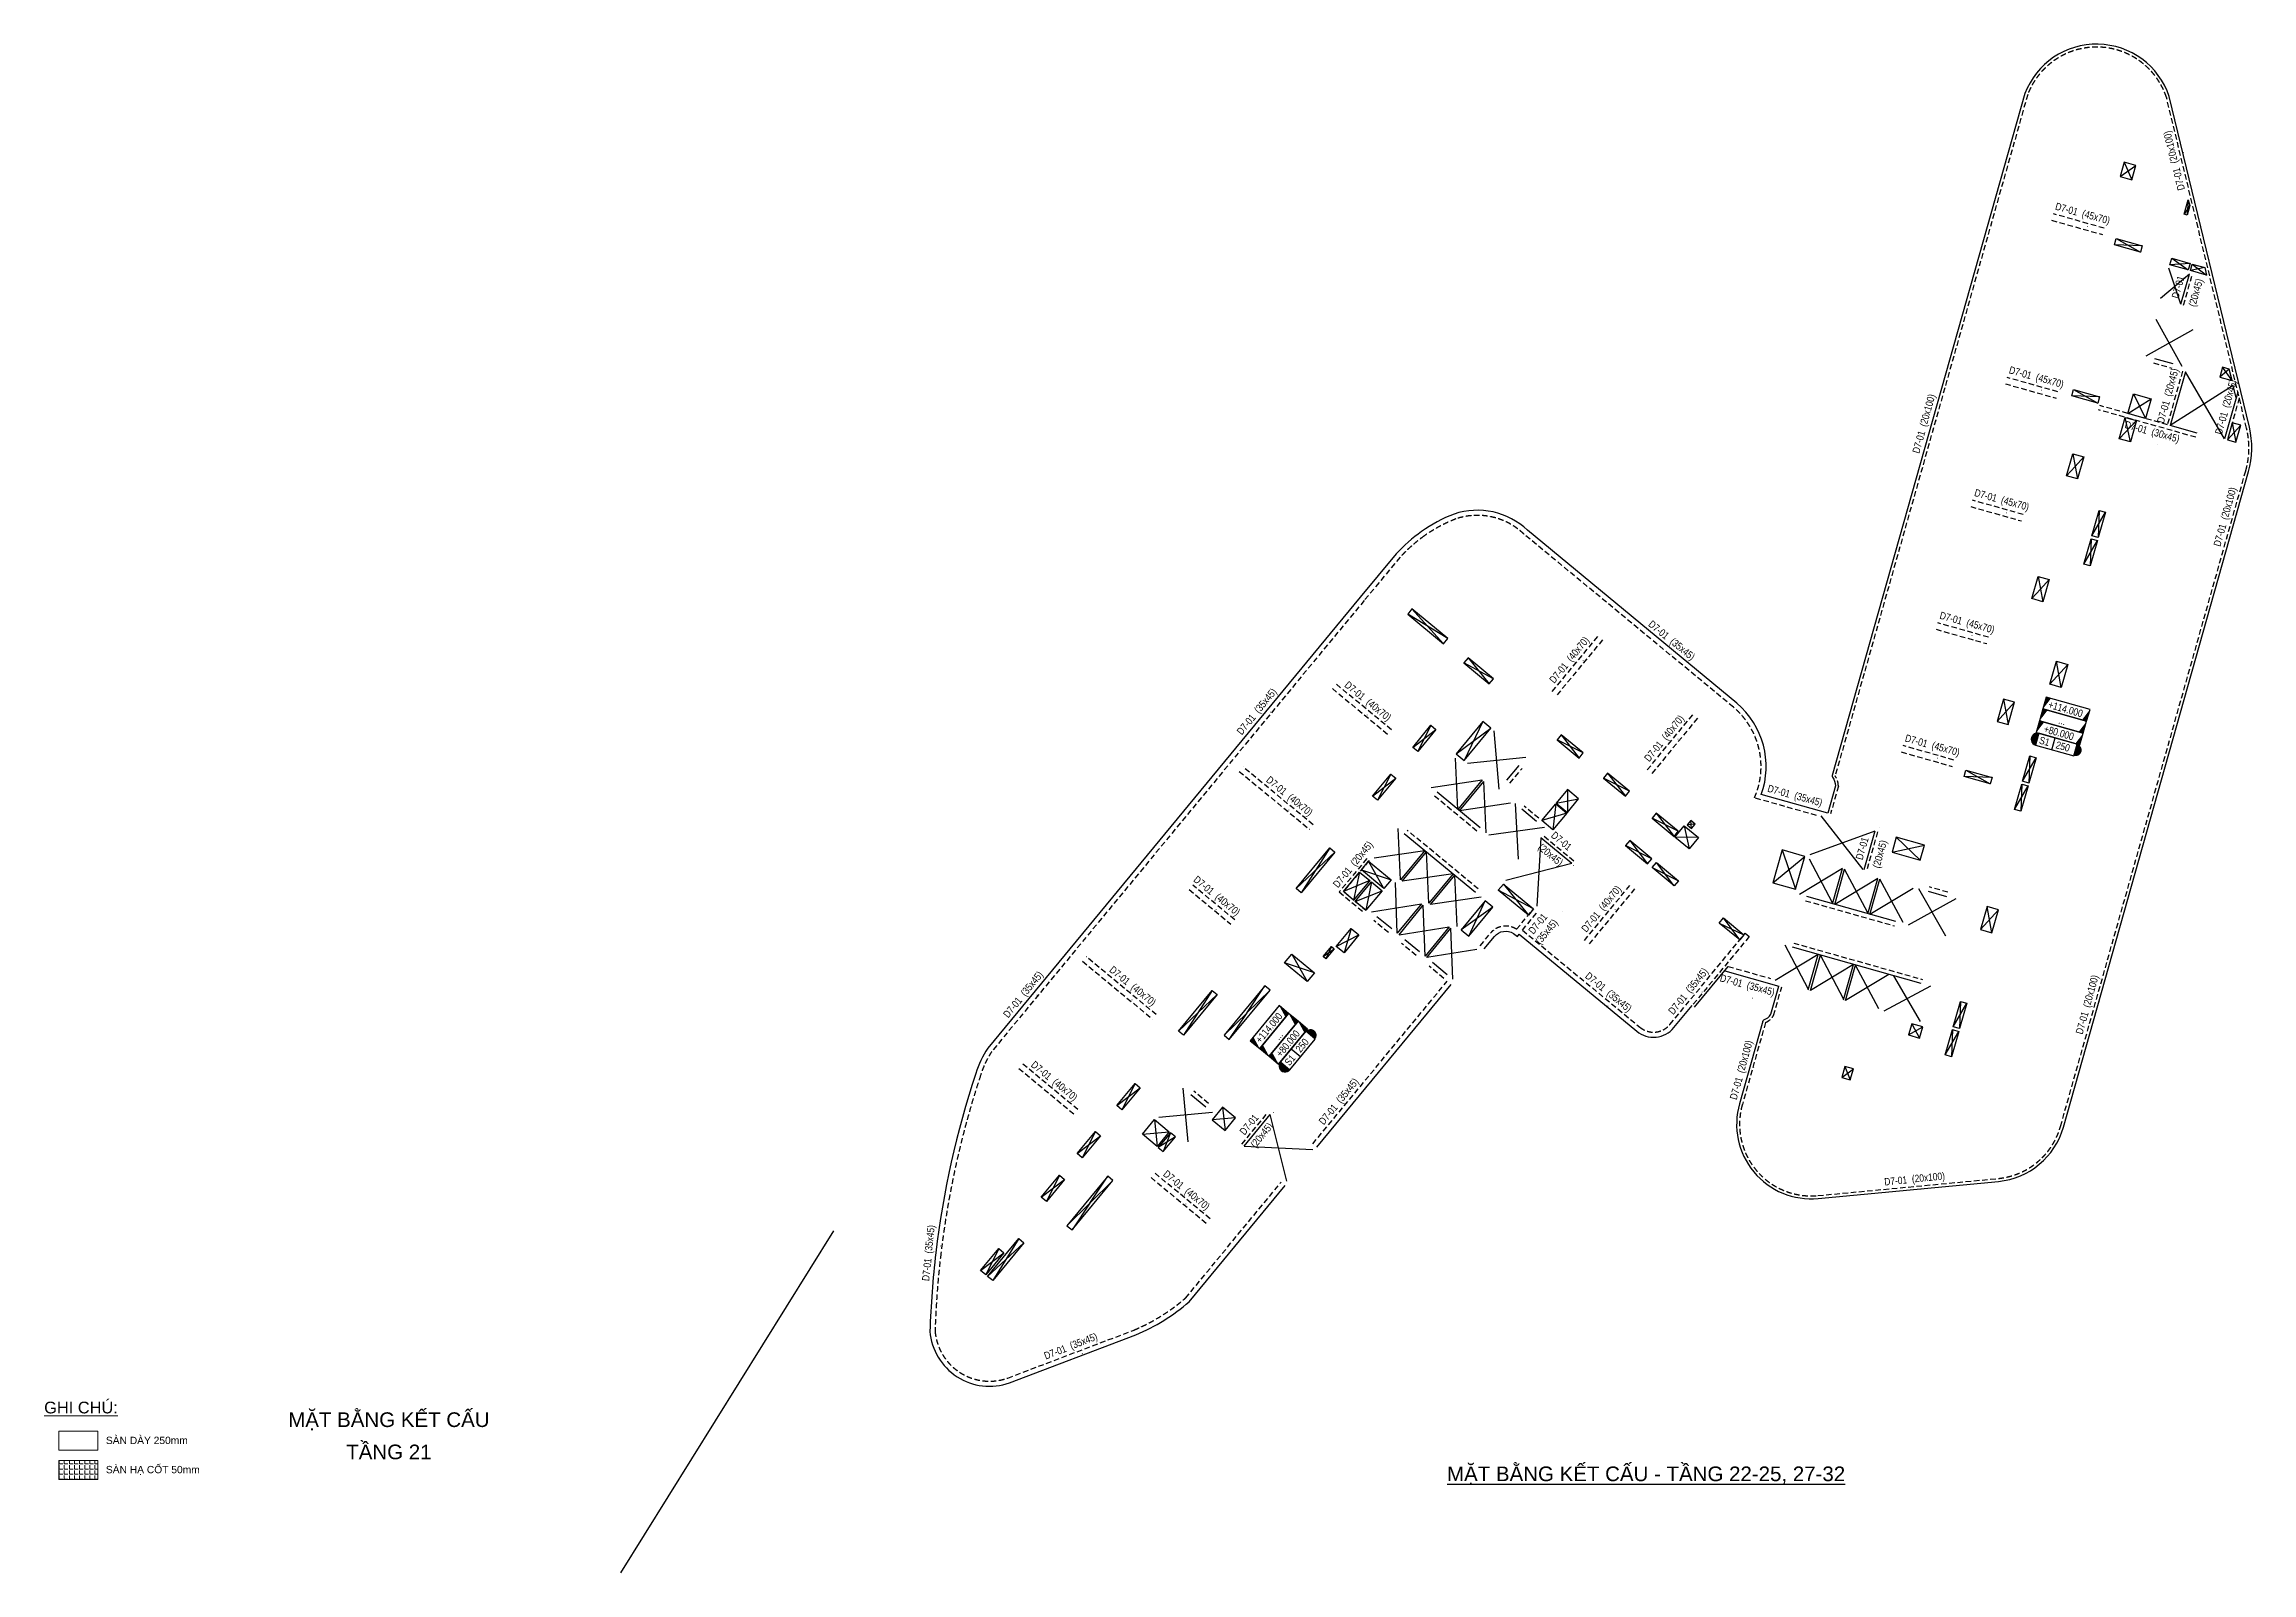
# Model space of a CAD drawing. Header units: millimetres. Extents: x 5400 to 3023951, y -127214 to 225084.
# Drawn here: x 2152666 to 2303313, y 2000 to 106284 of the extents above; entities that cross this region are included whole.
import ezdxf
from ezdxf.enums import TextEntityAlignment as Align

# ---------------------------------------------------------------- set-up
doc = ezdxf.new("R2010")
doc.units = ezdxf.units.MM
doc.header["$LTSCALE"] = 100
doc.linetypes.add('HIDDEN', pattern=[0.375, 0.25, -0.125])
for name, color, linetype in [('ccu11-Manh', 8, 'Continuous'), ('ccu11-Thay', 7, 'Continuous'), ('ccu12-Chidan', 9, 'Continuous'), ('ccu12-Khuat', 9, 'HIDDEN'), ('ccu12-Lomo', 2, 'Continuous'), ('ccu12-Text', 31, 'Continuous'), ('ccu12-Thay', 7, 'Continuous')]:
    doc.layers.add(name, color=color, linetype=linetype)
doc.layers.add('ccu12-Tencaukien', color=9, linetype='Continuous', lineweight=15)
doc.layers.add('KC-Tencaukien', color=9, linetype='Continuous', lineweight=15)
doc.styles.add('Arial', font='arial.ttf', dxfattribs={"width": 0.7})
doc.styles.add('Arial Narrow', font='ARIALN.TTF')

msp = doc.modelspace()

# ---------------------------------------------------------------- texts
at = {"layer": 'ccu12-Tencaukien', "color": 31, "style": 'Arial'}
msp.add_text('%%uGHI CHÚ:', height=800, dxfattribs=at).set_placement((2155180.7, 12875.7), align=Align.CENTER)
msp.add_text('%%uGHI CHÚ:', height=800, dxfattribs=at).set_placement((2155180.7, 12875.7), align=Align.CENTER)
for s, p in [('SÀN DÀY 250mm', (2156880, 10785.7)), ('SÀN HẠ CỐT 50mm', (2156880, 8793.6))]:
    msp.add_text(s, height=500, dxfattribs=at).set_placement(p)
at = {"layer": 'ccu12-Text', "color": 31, "style": 'Arial'}
for s, p in [('MẶT BẰNG KẾT CẤU', (2176190, 12448.1)), ('TẦNG 21', (2176190, 10248.1))]:
    msp.add_text(s, height=1000, dxfattribs=at).set_placement(p, align=Align.MIDDLE_CENTER)
msp.add_text('%%UMẶT BẰNG KẾT CẤU - TẦNG 22-25, 27-32', height=1000, dxfattribs=at).set_placement((2261977.9, 8253.3), align=Align.CENTER)

# ---------------------------------------------------------------- blocks, each defined once
blk = doc.blocks.new('*U4')
at = {"layer": 'ccu12-Tencaukien', "color": 8, "ltscale": 10000}
blk.add_line((361, -155), (354, -155), dxfattribs=at)
at = {"layer": 'ccu12-Text', "color": 2, "style": 'Arial Narrow', "width": 0.8}
blk.add_attdef('SH', text='', height=300, dxfattribs=at).set_placement((276, 6), align=Align.BOTTOM_RIGHT)
at = {"layer": 'ccu12-Text', "color": 31, "style": 'Arial Narrow', "width": 0.8}
for tag, p in [('(', (508, -75)), ('KT', (633, -75)), (')', (963, -75))]:
    blk.add_attdef(tag, text='', height=250, dxfattribs=at).set_placement(p, align=Align.BOTTOM_LEFT)
blk = doc.blocks.new('ccu11-cmb-flat-8')
at = {"layer": 'ccu12-Chidan', "color": 7}
blk.add_lwpolyline([(0, 0), (1550, 0), (1550, 419), (0, 419)], close=True, dxfattribs=at)
at = {"layer": 'ccu12-Chidan'}
for points in [[(0, 0), (166, 419), (0, 419)], [(1550, 419), (1383, 0), (1550, 0)]]:
    blk.add_solid(points, dxfattribs=at)
at = {"layer": 'ccu12-Chidan', "color": 31, "style": 'Arial Narrow', "width": 0.8}
blk.add_attdef('+100.00', text='', height=250, dxfattribs=at).set_placement((745, 206), align=Align.MIDDLE_CENTER)
blk = doc.blocks.new('ccu11-chieudaysan-flat-2')
at = {"layer": 'ccu12-Chidan'}
for points in [[(-569, 0), (-569, 419, 1)], [(788, 419), (788, 0, 1)]]:
    blk.add_hatch(color=8, dxfattribs=at).paths.add_polyline_path(points)
at = {"layer": 'ccu12-Chidan', "color": 7}
blk.add_line((0, 0), (0, 419), dxfattribs=at)
blk.add_lwpolyline([(-569, 0), (788, 0), (788, 419), (-569, 419)], close=True, dxfattribs=at)
blk.add_arc((-569, 209), 209, 90, 270.00006, dxfattribs=at)
at = {"layer": 'ccu12-Chidan', "color": 31, "style": 'Arial Narrow', "width": 0.7}
for tag, p in [('S00', (-488, 209)), ('200', (100, 209))]:
    blk.add_attdef(tag, text='', height=250, dxfattribs=at).set_placement(p, align=Align.MIDDLE_LEFT)
blk = doc.blocks.new('*U15')
at = {"layer": 'ccu12-Tencaukien', "color": 8, "ltscale": 10000}
blk.add_line((361, -155), (354, -155), dxfattribs=at)
at = {"layer": 'ccu12-Text', "color": 2, "style": 'Arial Narrow', "width": 0.8}
blk.add_attdef('SH', text='', height=300, dxfattribs=at).set_placement((276, 6), align=Align.BOTTOM_RIGHT)
at = {"layer": 'ccu12-Text', "color": 31, "style": 'Arial Narrow', "width": 0.8}
for tag, p in [('(', (508, -75)), ('KT', (633, -75)), (')', (963, -75))]:
    blk.add_attdef(tag, text='', height=250, dxfattribs=at).set_placement(p, align=Align.BOTTOM_LEFT)
blk = doc.blocks.new('*U16')
at = {"layer": 'ccu12-Tencaukien', "color": 8, "ltscale": 10000}
blk.add_line((361, -155), (354, -155), dxfattribs=at)
at = {"layer": 'ccu12-Text', "color": 2, "style": 'Arial Narrow', "width": 0.8}
blk.add_attdef('SH', text='', height=300, dxfattribs=at).set_placement((276, 6), align=Align.BOTTOM_RIGHT)
at = {"layer": 'ccu12-Text', "color": 31, "style": 'Arial Narrow', "width": 0.8}
for tag, p in [('(', (508, -75)), ('KT', (633, -75)), (')', (963, -75))]:
    blk.add_attdef(tag, text='', height=250, dxfattribs=at).set_placement(p, align=Align.BOTTOM_LEFT)
blk = doc.blocks.new('*U17')
at = {"layer": 'ccu12-Tencaukien', "color": 8, "ltscale": 10000}
blk.add_line((361, -155), (354, -155), dxfattribs=at)
at = {"layer": 'ccu12-Text', "color": 2, "style": 'Arial Narrow', "width": 0.8}
blk.add_attdef('SH', text='', height=300, dxfattribs=at).set_placement((276, 6), align=Align.BOTTOM_RIGHT)
at = {"layer": 'ccu12-Text', "color": 31, "style": 'Arial Narrow', "width": 0.8}
for tag, p in [('(', (508, -75)), ('KT', (633, -75)), (')', (963, -75))]:
    blk.add_attdef(tag, text='', height=250, dxfattribs=at).set_placement(p, align=Align.BOTTOM_LEFT)
blk = doc.blocks.new('*U18')
at = {"layer": 'ccu12-Tencaukien', "color": 8, "ltscale": 10000}
blk.add_line((361, -155), (354, -155), dxfattribs=at)
at = {"layer": 'ccu12-Text', "color": 2, "style": 'Arial Narrow', "width": 0.8}
blk.add_attdef('SH', text='', height=300, dxfattribs=at).set_placement((276, 6), align=Align.BOTTOM_RIGHT)
at = {"layer": 'ccu12-Text', "color": 31, "style": 'Arial Narrow', "width": 0.8}
for tag, p in [('(', (508, -75)), ('KT', (633, -75)), (')', (963, -75))]:
    blk.add_attdef(tag, text='', height=250, dxfattribs=at).set_placement(p, align=Align.BOTTOM_LEFT)
blk = doc.blocks.new('Lomo T21')
at = {"layer": 'ccu11-Manh', "ltscale": 5}
for p, q in [((70850, 85937), (71921, 86673)), ((71122, 86899), (71649, 85711)), ((70569, 81704), (72226, 80768)), ((72349, 81201), (70446, 81271)), ((69439, 70904), (67537, 70974)), ((67659, 71407), (69317, 70471)), ((24961, 54407, 0), (22225, 56082, 0)), ((22512, 56429, 0), (24675, 54060, 0)), ((28081, 51669, 0), (26058, 52755)), ((26345, 53102), (27794, 51322)), ((23809, 48490, 0), (22914, 46701, 0)), ((25535, 46546), (27890, 48298)), ((27350, 48744), (26075, 46101)), ((22567, 46987, 0), (24156, 48204, 0)), ((34210, 46606, 0), (32419, 47501, 0)), ((32706, 47848, 0), (33923, 46259, 0)), ((35867, 45237, 0), (37084, 43649, 0)), ((60317, 45424), (61975, 44488)), ((60317, 45424), (61975, 44488)), ((19825, 43664), (21413, 44881)), ((21066, 45168), (20172, 43378)), ((33120, 44109), (33127, 42547)), ((37371, 43996, 0), (35581, 44890, 0)), ((62097, 44921), (60195, 44991)), ((62097, 44921), (60195, 44991)), ((33095, 42508), (31369, 41988)), ((32324, 43145), (32140, 41352)), ((32356, 43183), (33891, 43472)), ((39185, 42500, 0), (40402, 40911, 0)), ((40689, 41258, 0), (38898, 42153, 0)), ((42066, 40831, 0), (40466, 40856, 0)), ((41102, 41627, 0), (41429, 40060)), ((14610, 37350, 0), (17249, 39840, 0)), ((16902, 40126, 0), (14957, 37064, 0)), ((20606, 37361), (19556, 39227)), ((47151, 37740, 0), (49326, 39552, 0)), ((47786, 39987, 0), (48691, 37305, 0)), ((19632, 37906), (17837, 37146)), ((18938, 38479), (18531, 36573)), ((19065, 38633), (21096, 37955)), ((19748, 37811), (19378, 35874)), ((38909, 38783, 0), (40696, 37891, 0)), ((40391, 37559, 0), (39195, 39130, 0)), ((18647, 36478), (20479, 37207)), ((43489, 35001, 0), (45167, 34198, 0)), ((44881, 33851), (43775, 35348, 0)), ((15860, 31614, 0), (13826, 32289)), ((14319, 32887), (15366, 31017)), ((8878, 30409, 0), (6932, 27347, 0)), ((6585, 27633, 0), (9225, 30123, 0)), ((56409, 27367), (57368, 27927)), ((56627, 28136), (57150, 27157)), ((51851, 24472), (52639, 25055)), ((52061, 25218), (52428, 24309)), ((2382, 22546, 0), (3970, 23762, 0)), ((3623, 24049, 0), (2729, 22259, 0)), ((4951, 21590), (5127, 19761)), ((10467, 21704), (8880, 21588)), ((9580, 22436), (9767, 20855)), ((-325, 19269), (1264, 20485)), ((917, 20772), (22, 18982)), ((4125, 20589), (5954, 20762)), ((6378, 20412), (5204, 19697)), ((6031, 20698), (5550, 19410)), ((-2776, 16300, 0), (-1188, 17517, 0)), ((-1535, 17803, 0), (-2429, 16013, 0)), ((540, 15895), (1758, 17723)), ((2105, 17436), (540, 15895)), ((-6917, 11289, 0), (-5329, 12505, 0)), ((-5676, 12792, 0), (-6570, 11002, 0)), ((-6438, 10892, 0), (-3957, 13191, 0)), ((-4304, 13477, 0), (-6091, 10606, 0))]:
    blk.add_line(p, q, dxfattribs=at)
at = {"layer": 'ccu11-Manh', "ltscale": 0.5}
for p, q in [((75587, 83943, 0), (75212, 83352, 0)), ((75489, 84346, 0), (75404, 83325, 0)), ((75614, 79997), (74240, 79913)), ((74364, 80350), (75491, 79560)), ((75759, 79956), (76733, 79209)), ((76610, 79716), (75635, 79519)), ((71752, 71108, 0), (72574, 69420, 0)), ((71551, 67824), (71193, 69499, 0)), ((71371, 69760, 0), (72955, 70768, 0)), ((71963, 69281, 0), (70781, 68041)), ((79066, 68963), (78161, 67972)), ((78487, 69127), (78740, 67808)), ((68909, 61416), (69832, 63025)), ((69399, 63148), (69342, 61293)), ((68365, 59491), (69288, 61101)), ((68855, 61223), (68798, 59369)), ((66820, 51079), (66493, 52865)), ((67263, 52648), (66050, 51297)), ((64178, 44671), (65100, 46281)), ((64667, 46403), (64611, 44549)), ((63634, 42747), (64556, 44356)), ((64123, 44479), (64067, 42624)), ((57204, 39300), (55565, 40854)), ((55280, 39844), (57490, 40311)), ((26399, 34097, 0), (27506, 36527, 0)), ((30803, 35965, 0), (28409, 37235, 0)), ((28756, 37655, 0), (30458, 35546, 0)), ((28040, 36087, 0), (25864, 34538, 0)), ((62532, 35904), (61318, 34552)), ((62088, 34335), (61762, 36121)), ((16450, 32716, 0), (17213, 33253, 0)), ((17023, 33409, 0), (16640, 32558, 0)), ((59446, 27927), (60369, 29537)), ((59936, 29659), (59879, 27805)), ((58902, 26002), (59825, 27612)), ((59392, 27734), (59335, 25880))]:
    blk.add_line(p, q, dxfattribs=at)
at = {"layer": 'ccu11-Manh'}
for p, q in [((78286, 72794, 0), (77638, 72250, 0)), ((78474, 72014, 0), (77825, 72915, 0)), ((41850, 41749, 0), (41287, 41695, 0)), ((41596, 41440, 0), (41542, 42003, 0)), ((38887, 39385, 0), (37093, 40283, 0)), ((37380, 40630, 0), (38600, 39038, 0))]:
    blk.add_line(p, q, dxfattribs=at)
at = {"layer": 'ccu11-Manh', "ltscale": 5, "elevation": 0}
for points in [[(67613, 67014), (67770, 66154), (68354, 66805)], [(67186, 65503), (67770, 66154), (67927, 65294)], [(64820, 57131), (65404, 57782), (65561, 56922)], [(65247, 58642), (65404, 57782), (65988, 58433)], [(62881, 50270), (63038, 49410), (63622, 50060)], [(62454, 48759), (63038, 49410), (63195, 48550)], [(12835, 30429), (11270, 28888), (12488, 30715)], [(10052, 27060), (11270, 28887), (9705, 27346)], [(-1024, 14354), (540, 15895), (-677, 14068)]]:
    blk.add_lwpolyline(points, dxfattribs=at)
at = {"layer": 'ccu11-Manh'}
for points in [[(17345, 33404), (18900, 34193)], [(18361, 34639), (17882, 32960)]]:
    blk.add_lwpolyline(points, dxfattribs=at)
at = {"layer": 'ccu12-Lomo', "ltscale": 0.5, "elevation": 0}
for points in [[(71921, 86673), (71122, 86899), (70850, 85937), (71649, 85711), (71921, 86673)], [(70446, 81271), (70569, 81704), (72349, 81201), (72226, 80768), (70446, 81271)], [(67537, 70974), (67659, 71407), (69439, 70904), (69317, 70471), (67537, 70974)], [(67613, 67014), (68354, 66805), (67927, 65294), (67186, 65503), (67613, 67014)], [(65247, 58642), (65988, 58433), (65561, 56922), (64820, 57131), (65247, 58642)], [(22512, 56429), (22225, 56082), (24675, 54060), (24961, 54407), (22512, 56429)], [(26345, 53102), (26058, 52755), (27794, 51322), (28080, 51669), (26345, 53102)], [(63195, 48550), (63622, 50060), (62881, 50270), (62454, 48759), (63195, 48550)], [(22914, 46701), (22567, 46987), (23809, 48490), (24156, 48204), (22914, 46701)], [(27350, 48744), (25535, 46546), (26075, 46101), (27890, 48298), (27350, 48744)], [(32706, 47848), (32419, 47501), (33923, 46259), (34210, 46606), (32706, 47848)], [(35867, 45237), (35581, 44890), (37084, 43649), (37371, 43996), (35867, 45237)], [(60195, 44991), (60317, 45424), (62097, 44921), (61975, 44488), (60195, 44991)], [(20172, 43378), (19825, 43664), (21066, 45168), (21413, 44881), (20172, 43378)], [(39185, 42500), (38898, 42153), (40402, 40911), (40689, 41258), (39185, 42500)], [(14957, 37064), (14610, 37350), (16902, 40126), (17249, 39840), (14957, 37064)], [(37093, 40283), (38600, 39038), (38887, 39385), (37380, 40630), (37093, 40283)], [(49326, 39552), (47786, 39987), (47152, 37740), (48691, 37305), (49326, 39552)], [(40696, 37891), (40409, 37544), (38909, 38783), (39195, 39130), (40696, 37891)], [(45167, 34198), (44881, 33851), (43489, 35001), (43775, 35348), (45167, 34198)], [(6932, 27347), (6585, 27633), (8878, 30409), (9225, 30123), (6932, 27347)], [(12835, 30429), (12488, 30716), (9705, 27347), (10052, 27060), (12835, 30429)], [(57150, 27157), (57368, 27927), (56627, 28136), (56409, 27367), (57150, 27157)], [(52428, 24309), (52639, 25055), (52061, 25218), (51851, 24472), (52428, 24309)], [(2729, 22259), (2382, 22546), (3623, 24049), (3970, 23762), (2729, 22259)], [(4125, 20589), (4951, 21590), (5954, 20762), (5127, 19761), (4124, 20588)], [(22, 18982), (-325, 19269), (917, 20772), (1264, 20485), (22, 18982)], [(5204, 19697), (5550, 19410), (6378, 20411), (6031, 20699), (5203, 19698)], [(-2429, 16013), (-2776, 16300), (-1535, 17803), (-1188, 17517), (-2429, 16013)], [(-677, 14068), (2105, 17436), (1758, 17723), (-1024, 14354), (-677, 14068)], [(-6570, 11002), (-6917, 11289), (-5676, 12792), (-5329, 12505), (-6570, 11002)], [(-6091, 10606), (-6438, 10892), (-4304, 13477), (-3957, 13191), (-6091, 10606)]]:
    blk.add_lwpolyline(points, dxfattribs=at)
at = {"layer": 'ccu12-Lomo', "elevation": 0}
for points in [[(75404, 83298), (75212, 83352), (75489, 84346), (75587, 83943), (75404, 83298)], [(75615, 79997), (75491, 79560), (74240, 79913), (74364, 80350), (75614, 79997)], [(75759, 79956), (76610, 79716), (76733, 79209), (75635, 79519), (75759, 79956)], [(78475, 72013), (78287, 72795), (77825, 72915), (77638, 72250), (78474, 72014)], [(72955, 70768), (72574, 69420), (71371, 69760), (71752, 71108), (72955, 70768)], [(78740, 67808), (79066, 68963), (78487, 69127), (78161, 67972), (78740, 67808)], [(69288, 61101), (68798, 59369), (68365, 59491), (68855, 61223), (69288, 61101)], [(64556, 44356), (64067, 42624), (63634, 42747), (64123, 44479), (64556, 44356)], [(41596, 41440), (41850, 41749), (41542, 42003), (41287, 41695), (41596, 41440)], [(28040, 36087), (27506, 36527), (25864, 34538), (26399, 34097), (28042, 36085)], [(28409, 37235), (28756, 37655), (30803, 35965), (30458, 35546), (28409, 37235)], [(62532, 35904), (61762, 36121), (61318, 34552), (62088, 34335), (62532, 35904)], [(17023, 33409), (17213, 33253), (16640, 32558), (16450, 32716), (17023, 33409)], [(60369, 29537), (59879, 27805), (59446, 27927), (59936, 29659), (60369, 29537)], [(59825, 27612), (59335, 25880), (58902, 26002), (59392, 27734), (59825, 27612)]]:
    blk.add_lwpolyline(points, dxfattribs=at)
blk.add_lwpolyline([(71963, 69281), (71551, 67824), (70781, 68041), (71193, 69499)], close=True, dxfattribs=at)
at = {"layer": 'ccu12-Lomo'}
for points in [[(69832, 63025), (69342, 61293), (68909, 61416), (69399, 63148), (69832, 63025)], [(65100, 46281), (64611, 44549), (64178, 44671), (64667, 46403), (65100, 46281)], [(18361, 34639), (18900, 34193), (17882, 32960), (17342, 33406), (18361, 34639)]]:
    blk.add_lwpolyline(points, dxfattribs=at)
blk.add_lwpolyline([(67263, 52648), (66820, 51079), (66050, 51297), (66493, 52865)], close=True, dxfattribs=at)
at = {"layer": 'ccu12-Lomo', "ltscale": 0.5, "elevation": 0}
for points in [[(32356, 43183), (33127, 42547), (33891, 43472), (33120, 44109)], [(32324, 43145), (33095, 42508), (32140, 41352), (31369, 41988)], [(41102, 41627), (42066, 40831), (41429, 40060), (40465, 40856)], [(19556, 39227), (21096, 37955), (20606, 37361), (19065, 38633)], [(18938, 38479), (19632, 37906), (18531, 36573), (17837, 37146)], [(19748, 37811), (20479, 37207), (19378, 35874), (18647, 36478)], [(14319, 32887), (15860, 31614), (15366, 31017), (13826, 32289)], [(8880, 21588), (9767, 20855), (10467, 21704), (9580, 22436)]]:
    blk.add_lwpolyline(points, close=True, dxfattribs=at)
at = {"layer": 'ccu12-Lomo', "ltscale": 0.5}
blk.add_lwpolyline([(57204, 39300), (57490, 40311), (55565, 40854), (55280, 39844), (57204, 39300)], dxfattribs=at)
blk = doc.blocks.new('*U54')
at = {"layer": 'ccu12-Tencaukien', "color": 8, "ltscale": 10000}
blk.add_line((361, -155), (354, -155), dxfattribs=at)
at = {"layer": 'ccu12-Text', "color": 2, "style": 'Arial Narrow', "width": 0.8}
blk.add_attdef('SH', text='', height=300, dxfattribs=at).set_placement((276, 6), align=Align.BOTTOM_RIGHT)
at = {"layer": 'ccu12-Text', "color": 31, "style": 'Arial Narrow', "width": 0.8}
for tag, p in [('(', (508, -75)), ('KT', (633, -75)), (')', (963, -75))]:
    blk.add_attdef(tag, text='', height=250, dxfattribs=at).set_placement(p, align=Align.BOTTOM_LEFT)
blk = doc.blocks.new('*U193')
at = {"layer": 'ccu12-Tencaukien', "color": 8, "ltscale": 10000}
blk.add_line((361, -155), (354, -155), dxfattribs=at)
at = {"layer": 'ccu12-Text', "color": 2, "style": 'Arial Narrow', "width": 0.8}
blk.add_attdef('SH', text='', height=300, dxfattribs=at).set_placement((276, 6), align=Align.BOTTOM_RIGHT)
at = {"layer": 'ccu12-Text', "color": 31, "style": 'Arial Narrow', "width": 0.8}
for tag, p in [('(', (508, -75)), ('KT', (633, -75)), (')', (963, -75))]:
    blk.add_attdef(tag, text='', height=250, dxfattribs=at).set_placement(p, align=Align.BOTTOM_LEFT)
blk = doc.blocks.new('*U194')
at = {"layer": 'ccu12-Tencaukien', "color": 8, "ltscale": 10000}
blk.add_line((361, -155), (354, -155), dxfattribs=at)
at = {"layer": 'ccu12-Text', "color": 2, "style": 'Arial Narrow', "width": 0.8}
blk.add_attdef('SH', text='', height=300, dxfattribs=at).set_placement((276, 6), align=Align.BOTTOM_RIGHT)
at = {"layer": 'ccu12-Text', "color": 31, "style": 'Arial Narrow', "width": 0.8}
for tag, p in [('(', (508, -75)), ('KT', (633, -75)), (')', (963, -75))]:
    blk.add_attdef(tag, text='', height=250, dxfattribs=at).set_placement(p, align=Align.BOTTOM_LEFT)
blk = doc.blocks.new('*U186')
at = {"layer": 'ccu12-Tencaukien', "color": 8, "ltscale": 10000}
blk.add_line((361, -155), (354, -155), dxfattribs=at)
at = {"layer": 'ccu12-Text', "color": 2, "style": 'Arial Narrow', "width": 0.8}
blk.add_attdef('SH', text='', height=300, dxfattribs=at).set_placement((276, 6), align=Align.BOTTOM_RIGHT)
at = {"layer": 'ccu12-Text', "color": 31, "style": 'Arial Narrow', "width": 0.8}
for tag, p in [('(', (508, -75)), ('KT', (633, -75)), (')', (963, -75))]:
    blk.add_attdef(tag, text='', height=250, dxfattribs=at).set_placement(p, align=Align.BOTTOM_LEFT)
blk = doc.blocks.new('*U187')
at = {"layer": 'ccu12-Tencaukien', "color": 8, "ltscale": 10000}
blk.add_line((361, -155), (354, -155), dxfattribs=at)
at = {"layer": 'ccu12-Text', "color": 2, "style": 'Arial Narrow', "width": 0.8}
blk.add_attdef('SH', text='', height=300, dxfattribs=at).set_placement((276, 6), align=Align.BOTTOM_RIGHT)
at = {"layer": 'ccu12-Text', "color": 31, "style": 'Arial Narrow', "width": 0.8}
for tag, p in [('(', (508, -75)), ('KT', (633, -75)), (')', (963, -75))]:
    blk.add_attdef(tag, text='', height=250, dxfattribs=at).set_placement(p, align=Align.BOTTOM_LEFT)
blk = doc.blocks.new('*U188')
at = {"layer": 'ccu12-Tencaukien', "color": 8, "ltscale": 10000}
blk.add_line((361, -155), (354, -155), dxfattribs=at)
at = {"layer": 'ccu12-Text', "color": 2, "style": 'Arial Narrow', "width": 0.8}
blk.add_attdef('SH', text='', height=300, dxfattribs=at).set_placement((276, 6), align=Align.BOTTOM_RIGHT)
at = {"layer": 'ccu12-Text', "color": 31, "style": 'Arial Narrow', "width": 0.8}
for tag, p in [('(', (508, -75)), ('KT', (633, -75)), (')', (963, -75))]:
    blk.add_attdef(tag, text='', height=250, dxfattribs=at).set_placement(p, align=Align.BOTTOM_LEFT)
blk = doc.blocks.new('*U189')
at = {"layer": 'ccu12-Tencaukien', "color": 8, "ltscale": 10000}
blk.add_line((361, -155), (354, -155), dxfattribs=at)
at = {"layer": 'ccu12-Text', "color": 2, "style": 'Arial Narrow', "width": 0.8}
blk.add_attdef('SH', text='', height=300, dxfattribs=at).set_placement((276, 6), align=Align.BOTTOM_RIGHT)
at = {"layer": 'ccu12-Text', "color": 31, "style": 'Arial Narrow', "width": 0.8}
for tag, p in [('(', (508, -75)), ('KT', (633, -75)), (')', (963, -75))]:
    blk.add_attdef(tag, text='', height=250, dxfattribs=at).set_placement(p, align=Align.BOTTOM_LEFT)
blk = doc.blocks.new('*U190')
at = {"layer": 'ccu12-Tencaukien', "color": 8, "ltscale": 10000}
blk.add_line((361, -155), (354, -155), dxfattribs=at)
at = {"layer": 'ccu12-Text', "color": 2, "style": 'Arial Narrow', "width": 0.8}
blk.add_attdef('SH', text='', height=300, dxfattribs=at).set_placement((276, 6), align=Align.BOTTOM_RIGHT)
at = {"layer": 'ccu12-Text', "color": 31, "style": 'Arial Narrow', "width": 0.8}
for tag, p in [('(', (508, -75)), ('KT', (633, -75)), (')', (963, -75))]:
    blk.add_attdef(tag, text='', height=250, dxfattribs=at).set_placement(p, align=Align.BOTTOM_LEFT)
blk = doc.blocks.new('*U191')
at = {"layer": 'ccu12-Tencaukien', "color": 8, "ltscale": 10000}
blk.add_line((361, -155), (354, -155), dxfattribs=at)
at = {"layer": 'ccu12-Text', "color": 2, "style": 'Arial Narrow', "width": 0.8}
blk.add_attdef('SH', text='', height=300, dxfattribs=at).set_placement((276, 6), align=Align.BOTTOM_RIGHT)
at = {"layer": 'ccu12-Text', "color": 31, "style": 'Arial Narrow', "width": 0.8}
for tag, p in [('(', (508, -75)), ('KT', (633, -75)), (')', (963, -75))]:
    blk.add_attdef(tag, text='', height=250, dxfattribs=at).set_placement(p, align=Align.BOTTOM_LEFT)
blk = doc.blocks.new('*U192')
at = {"layer": 'ccu12-Tencaukien', "color": 8, "ltscale": 10000}
blk.add_line((361, -155), (354, -155), dxfattribs=at)
at = {"layer": 'ccu12-Text', "color": 2, "style": 'Arial Narrow', "width": 0.8}
blk.add_attdef('SH', text='', height=300, dxfattribs=at).set_placement((276, 6), align=Align.BOTTOM_RIGHT)
at = {"layer": 'ccu12-Text', "color": 31, "style": 'Arial Narrow', "width": 0.8}
for tag, p in [('(', (508, -75)), ('KT', (633, -75)), (')', (963, -75))]:
    blk.add_attdef(tag, text='', height=250, dxfattribs=at).set_placement(p, align=Align.BOTTOM_LEFT)
blk = doc.blocks.new('*U181')
at = {"layer": 'ccu12-Tencaukien', "color": 8, "ltscale": 10000}
blk.add_line((361, -155), (354, -155), dxfattribs=at)
at = {"layer": 'ccu12-Text', "color": 2, "style": 'Arial Narrow', "width": 0.8}
blk.add_attdef('SH', text='', height=300, dxfattribs=at).set_placement((276, 6), align=Align.BOTTOM_RIGHT)
at = {"layer": 'ccu12-Text', "color": 31, "style": 'Arial Narrow', "width": 0.8}
for tag, p in [('(', (508, -75)), ('KT', (633, -75)), (')', (963, -75))]:
    blk.add_attdef(tag, text='', height=250, dxfattribs=at).set_placement(p, align=Align.BOTTOM_LEFT)
blk = doc.blocks.new('*U182')
at = {"layer": 'ccu12-Tencaukien', "color": 8, "ltscale": 10000}
blk.add_line((361, -155), (354, -155), dxfattribs=at)
at = {"layer": 'ccu12-Text', "color": 2, "style": 'Arial Narrow', "width": 0.8}
blk.add_attdef('SH', text='', height=300, dxfattribs=at).set_placement((276, 6), align=Align.BOTTOM_RIGHT)
at = {"layer": 'ccu12-Text', "color": 31, "style": 'Arial Narrow', "width": 0.8}
for tag, p in [('(', (508, -75)), ('KT', (633, -75)), (')', (963, -75))]:
    blk.add_attdef(tag, text='', height=250, dxfattribs=at).set_placement(p, align=Align.BOTTOM_LEFT)
blk = doc.blocks.new('*U183')
at = {"layer": 'ccu12-Tencaukien', "color": 8, "ltscale": 10000}
blk.add_line((361, -155), (354, -155), dxfattribs=at)
at = {"layer": 'ccu12-Text', "color": 2, "style": 'Arial Narrow', "width": 0.8}
blk.add_attdef('SH', text='', height=300, dxfattribs=at).set_placement((276, 6), align=Align.BOTTOM_RIGHT)
at = {"layer": 'ccu12-Text', "color": 31, "style": 'Arial Narrow', "width": 0.8}
for tag, p in [('(', (508, -75)), ('KT', (633, -75)), (')', (963, -75))]:
    blk.add_attdef(tag, text='', height=250, dxfattribs=at).set_placement(p, align=Align.BOTTOM_LEFT)
blk = doc.blocks.new('*U184')
at = {"layer": 'ccu12-Tencaukien', "color": 8, "ltscale": 10000}
blk.add_line((361, -155), (354, -155), dxfattribs=at)
at = {"layer": 'ccu12-Text', "color": 2, "style": 'Arial Narrow', "width": 0.8}
blk.add_attdef('SH', text='', height=300, dxfattribs=at).set_placement((276, 6), align=Align.BOTTOM_RIGHT)
at = {"layer": 'ccu12-Text', "color": 31, "style": 'Arial Narrow', "width": 0.8}
for tag, p in [('(', (508, -75)), ('KT', (633, -75)), (')', (963, -75))]:
    blk.add_attdef(tag, text='', height=250, dxfattribs=at).set_placement(p, align=Align.BOTTOM_LEFT)
blk = doc.blocks.new('*U185')
at = {"layer": 'ccu12-Tencaukien', "color": 8, "ltscale": 10000}
blk.add_line((361, -155), (354, -155), dxfattribs=at)
at = {"layer": 'ccu12-Text', "color": 2, "style": 'Arial Narrow', "width": 0.8}
blk.add_attdef('SH', text='', height=300, dxfattribs=at).set_placement((276, 6), align=Align.BOTTOM_RIGHT)
at = {"layer": 'ccu12-Text', "color": 31, "style": 'Arial Narrow', "width": 0.8}
for tag, p in [('(', (508, -75)), ('KT', (633, -75)), (')', (963, -75))]:
    blk.add_attdef(tag, text='', height=250, dxfattribs=at).set_placement(p, align=Align.BOTTOM_LEFT)

# ---------------------------------------------------------------- hatches: boundary and pattern name
at = {"layer": 'ccu12-Tencaukien', "ltscale": 20}
h = msp.add_hatch(dxfattribs=at)
h.set_pattern_fill('ANGLE', color=250, scale=50)
h.set_pattern_definition([(0, (168200, 0), (0, 349.25), [254, -95.25]), (90, (168200, 0), (-349.25, 2e-14), [254, -95.25])])
h.paths.add_polyline_path([(2153671.5, 9663.6), (2156331.5, 9663.6), (2156331.5, 8373.6), (2153671.5, 8373.6)])

# ---------------------------------------------------------------- linework, layer by layer
at = {"layer": 'ccu11-Manh', "ltscale": 0.5}
for p, q in [((2299052.4, 90604.4), (2297072.4, 88929.8)), ((2298467.8, 88535.5), (2297657, 90998.7)), ((2298569.4, 84298.2), (2296774.4, 87507.2)), ((2299276.4, 86800.2), (2296067.4, 85005.2)), ((2302040.8, 83005.5), (2297743.1, 80270.6, 0)), ((2301455.2, 79352.1), (2298776.5, 83927.9)), ((2251950.5, 55453, 0), (2251606.3, 59433.4, 0)), ((2249134.9, 54081.9, 0), (2248977, 57584.4, 0)), ((2249791.6, 57235.9, 0), (2253765.3, 57650.5, 0)), ((2247321.4, 55579.6, 0), (2250790.5, 56086.7, 0)), ((2251061, 52491.3, 0), (2250906.2, 55991.2, 0)), ((2252716.6, 54496.1, 0), (2249250.6, 53986.4, 0)), ((2253036.7, 54491.1, 0), (2253258.5, 50676.5, 0)), ((2245225.5, 49269.5, 0), (2245067.6, 52772)), ((2255041.4, 52835.5, 0), (2251253.8, 52332.1, 0)), ((2273902, 53635.4), (2276762.9, 49969.3)), ((2243412, 50767.3), (2246881.1, 51274.3)), ((2254798.1, 52148.3, 0), (2254517.8, 47490.1, 0)), ((2277578, 52596.7), (2273154.2, 50989)), ((2247153.2, 47677.6, 0), (2246996.8, 51178.8)), ((2256918.5, 50397.2, 0), (2252397.4, 49241.2, 0)), ((2275382.2, 50047.7, 0), (2272440.9, 48281, 0)), ((2274702.3, 47713.3, 0), (2273120.7, 50686.7, 0)), ((2277108.1, 47033.5), (2275526.5, 50006.9)), ((2245003.3, 45627.2), (2244885.4, 49096.5)), ((2248808.8, 49682.4), (2245341.2, 49174)), ((2249079.2, 46087), (2248924.4, 49586.8)), ((2277787.9, 49367.9), (2274846.7, 47601.1)), ((2280193.7, 48688.1), (2277252.5, 46921.3)), ((2279513.9, 46353.7), (2277932.3, 49327.1)), ((2280557.7, 48689.2), (2282400.9, 45466.5)), ((2243229.8, 47091.7), (2246658.8, 47631.9, 0)), ((2246892.3, 44067.1), (2246774.5, 47536.4, 0)), ((2250734.8, 48091.8), (2247268.8, 47582.1)), ((2283107.9, 47968.6), (2279850.7, 46187.1)), ((2245118.9, 45531.7, 0), (2248547.9, 46071.9, 0)), ((2248781.4, 42507), (2248663.6, 45976.3, 0)), ((2250437, 44511.8), (2247008, 43971.6, 0)), ((2273723.4, 44177.6), (2270782.2, 42410.8)), ((2273043.6, 41843.2), (2271462, 44816.6)), ((2275449.4, 41163.4), (2273867.8, 44136.8)), ((2276129.2, 43497.8), (2273188, 41731)), ((2278535, 42818), (2275593.8, 41051.2)), ((2277855.2, 40483.5), (2276273.6, 43457)), ((2280694, 39610), (2278871.8, 42722.8)), ((2281373.8, 42015.8), (2278192, 40317)), ((2230732.5, 31409.2), (2230383.4, 35069.5)), ((2232388.1, 33414), (2228727.8, 33064.8)), ((2237453.7, 28711.8), (2236329.8, 33271.4)), ((2234546.8, 31112.4), (2239236.6, 30870.8))]:
    msp.add_line(p, q, dxfattribs=at)
at = {"layer": 'ccu11-Thay'}
for p, q in [((2250790.5, 56086.7, 0), (2249134.9, 54081.9, 0)), ((2249250.6, 53986.4, 0), (2250906.2, 55991.2, 0)), ((2246881.1, 51274.3), (2245225.5, 49269.5, 0)), ((2277578, 52596.7, 0), (2276830.2, 49950.3, 0)), ((2245341.2, 49174), (2246996.8, 51178.8)), ((2274702.3, 47641.9, 0), (2275382.2, 50047.7, 0)), ((2274846.7, 47601.1, 0), (2275526.5, 50006.9, 0)), ((2248808.8, 49682.4), (2247153.2, 47677.6, 0)), ((2247268.8, 47582.1), (2248924.4, 49586.8)), ((2277108.1, 46962.1, 0), (2277787.9, 49367.9, 0)), ((2277252.5, 46921.3), (2277932.3, 49327.1)), ((2246658.8, 47631.9, 0), (2245003.3, 45627.2)), ((2245118.9, 45531.7, 0), (2246774.5, 47536.4, 0)), ((2248547.9, 46071.9, 0), (2246892.3, 44067.1)), ((2247008, 43971.6, 0), (2248663.6, 45976.3, 0)), ((2273043.6, 41771.8), (2273723.4, 44177.6)), ((2273188, 41731), (2273867.8, 44136.8)), ((2275449.4, 41092), (2276129.2, 43497.8)), ((2275593.8, 41051.2), (2276273.6, 43457))]:
    msp.add_line(p, q, dxfattribs=at)
at = {"layer": 'ccu11-Thay', "ltscale": 0.5}
for p, q in [((2253287.7, 57072.2, 0), (2252459.9, 56069.8, 0)), ((2253499.3, 54109, 0), (2254501.7, 53281.2, 0)), ((2281231.4, 48498.8), (2282482.4, 48145.3)), ((2243615.4, 46773.4), (2244617.7, 45945.6, 0)), ((2279008.7, 46425.1), (2272946.1, 48138.2)), ((2245504.4, 45213.3, 0), (2246506.8, 44385.5)), ((2252936.4, 45615.6), (2253192.2, 45413.9, 0)), ((2253192.2, 45413.9, 0), (2253319.6, 45568.1, 0)), ((2280748.3, 42192.5), (2271967.2, 44673.8)), ((2247393.5, 43653.2, 0), (2248395.9, 42825.4)), ((2230923.1, 34623.8), (2231925.5, 33796))]:
    msp.add_line(p, q, dxfattribs=at)
at = {"layer": 'ccu11-Thay', "ltscale": 0.5, "extrusion": (-9.92109e-09, 8.1449e-09, 1)}
msp.add_line((2256918.4, 50397, 0), (2254798, 52148.1, 0), dxfattribs=at)
at = {"layer": 'ccu12-Khuat', "ltscale": 15}
for p, q in [((2288018.1, 102856.1, 0), (2274878.1, 56361.2, 0)), ((2302951, 80097.9), (2297483.6, 102676.9, 0)), ((2289646.2, 94275.5), (2293110.6, 93296.6)), ((2293232.9, 93729.7), (2289768.6, 94708.6)), ((2298660.2, 88481.1), (2299244.9, 90550.1)), ((2296611.3, 84539.7), (2297862.3, 84186.2)), ((2286491.9, 83112.6), (2289956.3, 82133.7)), ((2290078.6, 82566.8), (2286614.3, 83545.7)), ((2298584, 83982.3, 0), (2297550.6, 80325, 0)), ((2297550.6, 80325, 0), (2292931.5, 81630.3)), ((2302451.9, 82151.3), (2301645.7, 79298.2)), ((2299489.9, 79465.3, 0), (2292849.9, 81341.6)), ((2290257, 32448.3), (2302895.7, 77176)), ((2284126.2, 74740.5), (2287590.5, 73761.5, 0)), ((2287712.9, 74194.6, 0), (2284248.5, 75173.5)), ((2281760.4, 66368.3), (2285224.8, 65389.4)), ((2285347.2, 65822.4), (2281882.8, 66801.3)), ((2255576.4, 62120.6), (2258696.6, 65898.8)), ((2259005, 65644.1), (2255884.8, 61865.9)), ((2240569.4, 62322.9, 0), (2244347.6, 59202.7, 0)), ((2244602.3, 59511.1, 0), (2240824.1, 62631.3, 0)), ((2262053.3, 56771.8), (2265173.4, 60550)), ((2265481.8, 60295.3), (2262361.7, 56517.1)), ((2279394.7, 57996.1), (2282859.1, 57017.2)), ((2282981.4, 57450.2), (2279517.1, 58429.2)), ((2234218.2, 56673.8, 0), (2238998.8, 52725.8, 0)), ((2239253.5, 53034.3, 0), (2234472.9, 56982.2, 0)), ((2252691.2, 55878.8, 0), (2253519, 56881.1, 0)), ((2247535.1, 55014, 0), (2250465.1, 52594.3, 0)), ((2254660.9, 53474, 0), (2253658.5, 54301.8, 0)), ((2250521, 48657.4), (2245663.4, 52669)), ((2277770.5, 52542.3, 0), (2277022.7, 49895.9, 0)), ((2230797, 48605, 0), (2233649.9, 46249, 0)), ((2233904.6, 46557.4, 0), (2231051.7, 48913.4, 0)), ((2257764.4, 45139.7), (2260884.6, 48917.9)), ((2261193, 48663.2), (2258072.8, 44885)), ((2282564, 48434), (2281312.9, 48787.5)), ((2253140.2, 45900.5, 0), (2254288.2, 47290.7, 0)), ((2253542.5, 45838, 0), (2254558.1, 47067.8, 0)), ((2272864.5, 47849.5), (2278927.2, 46136.4)), ((2244394.9, 45675.7, 0), (2243392.5, 46503.5)), ((2223520.5, 43720.1, 0), (2228301.1, 39772.1, 0)), ((2228555.8, 40080.5, 0), (2223775.2, 44028.5, 0)), ((2246283.9, 44115.6), (2245281.6, 44943.4, 0)), ((2272048.8, 44962.5), (2280829.9, 42481.2)), ((2248173, 42555.5), (2247170.7, 43383.3, 0)), ((2267583.4, 43366.6, 0), (2270458.9, 42554.1)), ((2219174, 36415.4, 0), (2222952.2, 33295.2, 0)), ((2223206.9, 33603.7, 0), (2219428.8, 36723.8, 0)), ((2232116.5, 34027.3), (2231114.1, 34855.1)), ((2234392.6, 31239.8), (2236175.5, 33398.8)), ((2228195.4, 28965.2, 0), (2231973.6, 25845.1, 0)), ((2232228.3, 26153.5), (2228450.1, 29273.6, 0))]:
    msp.add_line(p, q, dxfattribs=at)
at = {"layer": 'ccu12-Khuat', "ltscale": 15, "extrusion": (-9.92109e-09, 8.1449e-09, 1)}
msp.add_line((2257045.8, 50551.2, 0), (2254925.4, 52302.3, 0), dxfattribs=at)
at = {"layer": 'ccu12-Khuat', "ltscale": 15, "elevation": 0}
for points in [[(2269368.4, 54864.5, 0.33330552), (2267943.9, 61051.2), (2253648.2, 72857.1, 0.27871478), (2248997.4, 73898.7, 0.06329464), (2246855.8, 72746.6, 0.05332482), (2245189.4, 71280.1), (2242744.5, 68333.1), (2217334.6, 37573.1)], [(2274878.1, 56361.2, -0.15751804), (2275097.2, 55660.1), (2274564.6, 53775.5)], [(2250657.4, 44783.7), (2251358.3, 45632.7, -0.3828951), (2253140.2, 45900.5, -0.3828951)], [(2253542.5, 45838), (2261560.6, 39216.2, 0.41486705), (2263605.5, 39413.6), (2268741.5, 45632.7), (2269011.4, 45409.8), (2265127.1, 40706.4)], [(2270128.3, 39545.1, 0.15749066), (2270681.7, 40027.9), (2271231.1, 41972.2)], [(2270128.3, 39545.1), (2268546.8, 33948.5, 0.52903183), (2273704.6, 27736.2), (2286014, 28903.1, 0.30834994), (2290257, 32448.6)], [(2217334.6, 37573.1, 0.07072152), (2216571.7, 35963.7, 0.0503327), (2213861.6, 23797.3, 0.02204208), (2213459.5, 18482, 0.49094878), (2218422.1, 15288.2), (2227035.7, 18561.8, 0.07917999), (2230548.8, 20743.4), (2237069.9, 28639.7)]]:
    msp.add_lwpolyline(points, format="xyb", dxfattribs=at)
for points in [[(2273599.7, 53668.9), (2269368.4, 54864.5)], [(2242919.2, 50720.3), (2241040.8, 48445.6), (2242737.1, 47044.7)], [(2243073.4, 50592.9), (2241322.3, 48472.5), (2242864.4, 47199)], [(2239234.9, 31261.3), (2248402.7, 42365.9)]]:
    msp.add_lwpolyline(points, dxfattribs=at)
at = {"layer": 'ccu12-Khuat', "ltscale": 15}
for centre, radius, start, end in [((2292718.3, 101048.7, 0), 5034.9, 18.663294, 159.167695), ((2297352.8, 78742.3), 5760, 344.221226, 13.61189)]:
    msp.add_arc(centre, radius, start, end, dxfattribs=at)
at = {"layer": 'ccu12-Tencaukien', "color": 0, "ltscale": 20}
for points in [[(2153671.5, 11655.7), (2156331.5, 11655.7), (2156331.5, 10365.7), (2153671.5, 10365.7)], [(2153671.5, 9663.6), (2156331.5, 9663.6), (2156331.5, 8373.6), (2153671.5, 8373.6)]]:
    msp.add_lwpolyline(points, close=True, dxfattribs=at)
at = {"layer": 'ccu12-Thay'}
for p, q in [((2287825.7, 102910.5, 0), (2274677.6, 56386.9)), ((2303145.4, 80144.9), (2297678, 102723.9, 0)), ((2298467.8, 88535.5), (2299052.4, 90604.4)), ((2297943.9, 84474.9), (2296692.9, 84828.4)), ((2298776.5, 83927.9, 0), (2297743.1, 80270.6, 0)), ((2302248.3, 82158.7), (2302040.8, 83005.5)), ((2302356, 82547.4), (2301453.2, 79352.6)), ((2299571.5, 79754, 0), (2297743.1, 80270.6, 0)), ((2290449.4, 32394), (2303088.2, 77121.6)), ((2267339.9, 43071.8, 0), (2271038.8, 42026.5))]:
    msp.add_line(p, q, dxfattribs=at)
at = {"layer": 'ccu12-Thay', "ltscale": 0.5}
for p, q in [((2250656.2, 52825.6, 0), (2247726.2, 55245.3, 0)), ((2245472.4, 52437.7), (2250330, 48426.1)), ((2234546.8, 31112.4), (2236329.8, 33271.4))]:
    msp.add_line(p, q, dxfattribs=at)
at = {"layer": 'ccu12-Thay', "ltscale": 0.5, "elevation": 0}
for points in [[(2269838, 55095.5, 0.31372769), (2268168.2, 61319.9), (2253880.9, 73118.9, 0.27842168), (2248878.9, 74228.1, 0.06346413), (2246653.2, 73032, 0.05351047), (2244925.5, 71510.3), (2242474.9, 68556.3), (2217053, 37781.8)], [(2250927.3, 44560.8), (2251628.2, 45409.9, -0.37900501), (2252936.4, 45615.6, -0.37900501)], [(2253319.6, 45568.1), (2261337.8, 38946.4, 0.4148001), (2263875.6, 39191), (2265127.1, 40706.4)], [(2217053, 37781.8, 0.07131138), (2216238.5, 36070.7, 0.05031998), (2213514.1, 23838.7, 0.02212503), (2213109, 18472.9, 0.49285332), (2218542.8, 14959.7), (2227165.6, 18236.7, 0.07984245), (2230800.2, 20498.1), (2237339.8, 28416.8)]]:
    msp.add_lwpolyline(points, format="xyb", dxfattribs=at)
at = {"layer": 'ccu12-Thay', "elevation": 0}
for points in [[(2274677.6, 56386.9, 0.18978239), (2274690.9, 56278.1, -0.16130354), (2274897.1, 55687.5), (2274368.1, 53815.5)], [(2269943.8, 39628.1, -0.18978239), (2270012.1, 39713.8, 0.16130354), (2270496.8, 40109.2), (2271038.6, 42026.6)], [(2269944.7, 39631), (2268354.5, 34003.4, 0.52900069), (2273723.7, 27537.1), (2286033.3, 28704, 0.30836815), (2290449.4, 32394)]]:
    msp.add_lwpolyline(points, format="xyb", dxfattribs=at)
msp.add_lwpolyline([(2274368.1, 53815.5), (2269838, 55095.5)], dxfattribs=at)
at = {"layer": 'ccu12-Thay', "ltscale": 0.5, "elevation": 0}
for points in [[(2265281.3, 40579.1), (2267573.7, 43354.9)], [(2239504.8, 31038.4), (2248672.6, 42143)]]:
    msp.add_lwpolyline(points, dxfattribs=at)
at = {"layer": 'ccu12-Thay'}
for centre, radius, start, end in [((2292718.3, 101048.7, 0), 5234.9, 18.663294, 159.167695), ((2297352.8, 78742.3), 5960, 344.221226, 13.61189)]:
    msp.add_arc(centre, radius, start, end, dxfattribs=at)
at = {"layer": 'Defpoints', "color": 1, "ltscale": 0.5}
msp.add_line((2206521.9, 25335.1), (2191999.9, 1999.8), dxfattribs=at)

# ---------------------------------------------------------------- block references
at = {"layer": 'ccu12-Lomo'}
msp.add_blockref('Lomo T21', (2223485.1, 11326.3), dxfattribs=at)
at = {"layer": 'ccu12-Tencaukien'}
ref = msp.add_blockref('*U4', (2298536.5, 98208.5, 0), dxfattribs=dict(at, xscale=1.815893337873054, yscale=1.815893337873054, zscale=1.815893337873054, rotation=103.6118897536134))
ref.add_attrib('KT', '(20x100)', dxfattribs={"color": 31, "height": 500, "rotation": 103.61189, "style": 'Arial Narrow'}).set_placement((2298427.5, 98243.9, 0), align=Align.BOTTOM_LEFT)
ref.add_attrib('SH', 'D7-01', dxfattribs={"color": 2, "height": 500, "rotation": 103.61189, "style": 'Arial Narrow'}).set_placement((2298528, 97926.2, 0), align=Align.BOTTOM_RIGHT)
ref = msp.add_blockref('*U193', (2291555.9, 94293, 0), dxfattribs=dict(at, xscale=1.815893337873054, yscale=1.815893337873054, zscale=1.815893337873054, rotation=344.2212278170489))
ref.add_attrib('KT', '(45x70)', dxfattribs={"color": 31, "height": 500, "rotation": 344.221228, "style": 'Arial Narrow'}).set_placement((2291640.2, 94370.6), align=Align.BOTTOM_LEFT)
ref.add_attrib('SH', 'D7-01', dxfattribs={"color": 2, "height": 500, "rotation": 344.221228, "style": 'Arial Narrow'}).set_placement((2291314.1, 94439), align=Align.BOTTOM_RIGHT)
ref = msp.add_blockref('*U4', (2299020.4, 90595, 0), dxfattribs=dict(at, xscale=1.815893337873054, yscale=1.815893337873054, zscale=1.815893337873054, rotation=74.21909893616227))
ref.add_attrib('KT', '(20x45)', dxfattribs={"color": 31, "height": 500, "rotation": 74.219099, "style": 'Arial Narrow'}).set_placement((2299603.9, 88288, 0), align=Align.BOTTOM_LEFT)
ref.add_attrib('SH', 'D7-01', dxfattribs={"color": 2, "height": 500, "rotation": 74.219099, "style": 'Arial Narrow'}).set_placement((2298874.4, 90353.2, 0), align=Align.BOTTOM_RIGHT)
ref = msp.add_blockref('*U194', (2288401.6, 83130.1, 0), dxfattribs=dict(at, xscale=1.815893337873054, yscale=1.815893337873054, zscale=1.815893337873054, rotation=344.2212278170489))
ref.add_attrib('KT', '(45x70)', dxfattribs={"color": 31, "height": 500, "rotation": 344.221228, "style": 'Arial Narrow'}).set_placement((2288485.9, 83207.7), align=Align.BOTTOM_LEFT)
ref.add_attrib('SH', 'D7-01', dxfattribs={"color": 2, "height": 500, "rotation": 344.221228, "style": 'Arial Narrow'}).set_placement((2288159.8, 83276.1), align=Align.BOTTOM_RIGHT)
ref = msp.add_blockref('*U17', (2298018.8, 82085.5, 0), dxfattribs=dict(at, xscale=1.815893337873054, yscale=1.815893337873054, zscale=1.815893337873054, rotation=74.21909893616227))
ref.add_attrib('KT', '(20x45)', dxfattribs={"color": 31, "height": 500, "rotation": 74.219099, "style": 'Arial Narrow'}).set_placement((2297941.1, 82169.9, 0), align=Align.BOTTOM_LEFT)
ref.add_attrib('SH', 'D7-01', dxfattribs={"color": 2, "height": 500, "rotation": 74.219099, "style": 'Arial Narrow'}).set_placement((2297872.7, 81843.7, 0), align=Align.BOTTOM_RIGHT)
ref = msp.add_blockref('*U18', (2301977.9, 81313.1, 0), dxfattribs=dict(at, xscale=1.815893337873054, yscale=1.815893337873054, zscale=1.815893337873054, rotation=74.21909893616227))
ref.add_attrib('KT', '(20x45)', dxfattribs={"color": 31, "height": 500, "rotation": 74.219099, "style": 'Arial Narrow'}).set_placement((2301900.3, 81397.5, 0), align=Align.BOTTOM_LEFT)
ref.add_attrib('SH', 'D7-01', dxfattribs={"color": 2, "height": 500, "rotation": 74.219099, "style": 'Arial Narrow'}).set_placement((2301831.9, 81071.4, 0), align=Align.BOTTOM_RIGHT)
ref = msp.add_blockref('*U4', (2281329.3, 80027.3, 0), dxfattribs=dict(at, xscale=1.815893337873054, yscale=1.815893337873054, zscale=1.815893337873054, rotation=74.21909893616227))
ref.add_attrib('KT', '(20x100)', dxfattribs={"color": 31, "height": 500, "rotation": 74.219099, "style": 'Arial Narrow'}).set_placement((2281251.7, 80111.7, 0), align=Align.BOTTOM_LEFT)
ref.add_attrib('SH', 'D7-01', dxfattribs={"color": 2, "height": 500, "rotation": 74.219099, "style": 'Arial Narrow'}).set_placement((2281183.3, 79785.5, 0), align=Align.BOTTOM_RIGHT)
ref = msp.add_blockref('*U16', (2296299.8, 79399.8, 0), dxfattribs=dict(at, xscale=1.815893337873054, yscale=1.815893337873054, zscale=1.815893337873054, rotation=344.2212278170489))
ref.add_attrib('KT', '(30x45)', dxfattribs={"color": 31, "height": 500, "rotation": 344.221228, "style": 'Arial Narrow'}).set_placement((2296384.2, 79477.5), align=Align.BOTTOM_LEFT)
ref.add_attrib('SH', 'D7-01', dxfattribs={"color": 2, "height": 500, "rotation": 344.221228, "style": 'Arial Narrow'}).set_placement((2296058, 79545.9), align=Align.BOTTOM_RIGHT)
ref = msp.add_blockref('*U186', (2286035.8, 74757.9, 0), dxfattribs=dict(at, xscale=1.815893337873054, yscale=1.815893337873054, zscale=1.815893337873054, rotation=344.2212278170489))
ref.add_attrib('KT', '(45x70)', dxfattribs={"color": 31, "height": 500, "rotation": 344.221228, "style": 'Arial Narrow'}).set_placement((2286120.2, 74835.6), align=Align.BOTTOM_LEFT)
ref.add_attrib('SH', 'D7-01', dxfattribs={"color": 2, "height": 500, "rotation": 344.221228, "style": 'Arial Narrow'}).set_placement((2285794, 74904), align=Align.BOTTOM_RIGHT)
ref = msp.add_blockref('*U4', (2301877.3, 73675.6, 0), dxfattribs=dict(at, xscale=1.815893337873054, yscale=1.815893337873054, zscale=1.815893337873054, rotation=74.21909893616227))
ref.add_attrib('KT', '(20x100)', dxfattribs={"color": 31, "height": 500, "rotation": 74.219099, "style": 'Arial Narrow'}).set_placement((2301799.7, 73760, 0), align=Align.BOTTOM_LEFT)
ref.add_attrib('SH', 'D7-01', dxfattribs={"color": 2, "height": 500, "rotation": 74.219099, "style": 'Arial Narrow'}).set_placement((2301731.2, 73433.8, 0), align=Align.BOTTOM_RIGHT)
ref = msp.add_blockref('*U4', (2263354.6, 65295.2), dxfattribs=dict(at, xscale=1.815893337873054, yscale=1.815893337873054, zscale=1.815893337873054, rotation=320.4488798636559))
ref.add_attrib('KT', '(35x45)', dxfattribs={"color": 31, "height": 500, "rotation": 320.44888, "style": 'Arial Narrow'}).set_placement((2263463.1, 65332.2, 0), align=Align.BOTTOM_LEFT)
ref.add_attrib('SH', 'D7-01', dxfattribs={"color": 2, "height": 500, "rotation": 320.44888, "style": 'Arial Narrow'}).set_placement((2263192.2, 65526.3, 0), align=Align.BOTTOM_RIGHT)
ref = msp.add_blockref('*U187', (2283670.1, 66385.8, 0), dxfattribs=dict(at, xscale=1.815893337873054, yscale=1.815893337873054, zscale=1.815893337873054, rotation=344.2212278170489))
ref.add_attrib('KT', '(45x70)', dxfattribs={"color": 31, "height": 500, "rotation": 344.221228, "style": 'Arial Narrow'}).set_placement((2283754.4, 66463.4), align=Align.BOTTOM_LEFT)
ref.add_attrib('SH', 'D7-01', dxfattribs={"color": 2, "height": 500, "rotation": 344.221228, "style": 'Arial Narrow'}).set_placement((2283428.3, 66531.8), align=Align.BOTTOM_RIGHT)
ref = msp.add_blockref('*U191', (2257051.4, 63904.5), dxfattribs=dict(at, xscale=1.815893337873054, yscale=1.815893337873054, zscale=1.815893337873054, rotation=50.44092590918682))
ref.add_attrib('KT', '(40x70)', dxfattribs={"color": 31, "height": 500, "rotation": 50.440926, "style": 'Arial Narrow'}).set_placement((2257014.4, 64013, 0), align=Align.BOTTOM_LEFT)
ref.add_attrib('SH', 'D7-01', dxfattribs={"color": 2, "height": 500, "rotation": 50.440926, "style": 'Arial Narrow'}).set_placement((2256820.3, 63742.2, 0), align=Align.BOTTOM_RIGHT)
ref = msp.add_blockref('*U4', (2235725.8, 60386.2), dxfattribs=dict(at, xscale=1.815893337873054, yscale=1.815893337873054, zscale=1.815893337873054, rotation=50.44092590918682))
ref.add_attrib('KT', '(35x45)', dxfattribs={"color": 31, "height": 500, "rotation": 50.440926, "style": 'Arial Narrow'}).set_placement((2235688.8, 60494.7, 0), align=Align.BOTTOM_LEFT)
ref.add_attrib('SH', 'D7-01', dxfattribs={"color": 2, "height": 500, "rotation": 50.440926, "style": 'Arial Narrow'}).set_placement((2235494.7, 60223.8, 0), align=Align.BOTTOM_RIGHT)
ref = msp.add_blockref('*U185', (2242621.5, 61146.9, 0), dxfattribs=dict(at, xscale=1.815893337873054, yscale=1.815893337873054, zscale=1.815893337873054, rotation=320.4488798636559))
ref.add_attrib('KT', '(40x70)', dxfattribs={"color": 31, "height": 500, "rotation": 320.44888, "style": 'Arial Narrow'}).set_placement((2242730, 61184, 0), align=Align.BOTTOM_LEFT)
ref.add_attrib('SH', 'D7-01', dxfattribs={"color": 2, "height": 500, "rotation": 320.44888, "style": 'Arial Narrow'}).set_placement((2242459.1, 61378, 0), align=Align.BOTTOM_RIGHT)
ref = msp.add_blockref('*U189', (2263528.3, 58555.7), dxfattribs=dict(at, xscale=1.815893337873054, yscale=1.815893337873054, zscale=1.815893337873054, rotation=50.44092590918682))
ref.add_attrib('KT', '(40x70)', dxfattribs={"color": 31, "height": 500, "rotation": 50.440926, "style": 'Arial Narrow'}).set_placement((2263491.2, 58664.2, 0), align=Align.BOTTOM_LEFT)
ref.add_attrib('SH', 'D7-01', dxfattribs={"color": 2, "height": 500, "rotation": 50.440926, "style": 'Arial Narrow'}).set_placement((2263297.1, 58393.3, 0), align=Align.BOTTOM_RIGHT)
ref = msp.add_blockref('*U188', (2281304.3, 58013.6, 0), dxfattribs=dict(at, xscale=1.815893337873054, yscale=1.815893337873054, zscale=1.815893337873054, rotation=344.2212278170489))
ref.add_attrib('KT', '(45x70)', dxfattribs={"color": 31, "height": 500, "rotation": 344.221228, "style": 'Arial Narrow'}).set_placement((2281388.7, 58091.2), align=Align.BOTTOM_LEFT)
ref.add_attrib('SH', 'D7-01', dxfattribs={"color": 2, "height": 500, "rotation": 344.221228, "style": 'Arial Narrow'}).set_placement((2281062.6, 58159.6), align=Align.BOTTOM_RIGHT)
ref = msp.add_blockref('*U184', (2237272.7, 54670.1, 0), dxfattribs=dict(at, xscale=1.815893337873054, yscale=1.815893337873054, zscale=1.815893337873054, rotation=320.4488798636559))
ref.add_attrib('KT', '(40x70)', dxfattribs={"color": 31, "height": 500, "rotation": 320.44888, "style": 'Arial Narrow'}).set_placement((2237381.2, 54707.1, 0), align=Align.BOTTOM_LEFT)
ref.add_attrib('SH', 'D7-01', dxfattribs={"color": 2, "height": 500, "rotation": 320.44888, "style": 'Arial Narrow'}).set_placement((2237110.3, 54901.2, 0), align=Align.BOTTOM_RIGHT)
ref = msp.add_blockref('*U4', (2271923, 54583, 0), dxfattribs=dict(at, xscale=1.815893337873054, yscale=1.815893337873054, zscale=1.815893337873054, rotation=344.2212278170489))
ref.add_attrib('KT', '(35x45)', dxfattribs={"color": 31, "height": 500, "rotation": 344.221228, "style": 'Arial Narrow'}).set_placement((2272007.4, 54660.6), align=Align.BOTTOM_LEFT)
ref.add_attrib('SH', 'D7-01', dxfattribs={"color": 2, "height": 500, "rotation": 344.221228, "style": 'Arial Narrow'}).set_placement((2271681.2, 54729), align=Align.BOTTOM_RIGHT)
ref = msp.add_blockref('*U4', (2277464.5, 52298.6, 0), dxfattribs=dict(at, xscale=1.815893337873054, yscale=1.815893337873054, zscale=1.815893337873054, rotation=74.21909893616227))
ref.add_attrib('KT', '(20x45)', dxfattribs={"color": 31, "height": 500, "rotation": 74.219099, "style": 'Arial Narrow'}).set_placement((2278047.9, 49991.5, 0), align=Align.BOTTOM_LEFT)
ref.add_attrib('SH', 'D7-01', dxfattribs={"color": 2, "height": 500, "rotation": 74.219099, "style": 'Arial Narrow'}).set_placement((2277318.4, 52056.8, 0), align=Align.BOTTOM_RIGHT)
ref = msp.add_blockref('*U15', (2242290.4, 49956.7), dxfattribs=dict(at, xscale=1.815893337873054, yscale=1.815893337873054, zscale=1.815893337873054, rotation=50.44092590918682))
ref.add_attrib('KT', '(20x45)', dxfattribs={"color": 31, "height": 500, "rotation": 50.440926, "style": 'Arial Narrow'}).set_placement((2242253.4, 50065.2, 0), align=Align.BOTTOM_LEFT)
ref.add_attrib('SH', 'D7-01', dxfattribs={"color": 2, "height": 500, "rotation": 50.440926, "style": 'Arial Narrow'}).set_placement((2242059.3, 49794.3, 0), align=Align.BOTTOM_RIGHT)
ref = msp.add_blockref('*U4', (2256713.9, 50890.1), dxfattribs=dict(at, xscale=1.815893337873054, yscale=1.815893337873054, zscale=1.815893337873054, rotation=320.4488798636559))
ref.add_attrib('KT', '(20x45)', dxfattribs={"color": 31, "height": 500, "rotation": 320.44888, "style": 'Arial Narrow'}).set_placement((2254461.8, 51298.6, 0), align=Align.BOTTOM_LEFT)
ref.add_attrib('SH', 'D7-01', dxfattribs={"color": 2, "height": 500, "rotation": 320.44888, "style": 'Arial Narrow'}).set_placement((2256551.5, 51121.2, 0), align=Align.BOTTOM_RIGHT)
ref = msp.add_blockref('*U183', (2232314.9, 47870.3, 0), dxfattribs=dict(at, xscale=1.815893337873054, yscale=1.815893337873054, zscale=1.815893337873054, rotation=320.4488798636559))
ref.add_attrib('KT', '(40x70)', dxfattribs={"color": 31, "height": 500, "rotation": 320.44888, "style": 'Arial Narrow'}).set_placement((2232423.4, 47907.3, 0), align=Align.BOTTOM_LEFT)
ref.add_attrib('SH', 'D7-01', dxfattribs={"color": 2, "height": 500, "rotation": 320.44888, "style": 'Arial Narrow'}).set_placement((2232152.5, 48101.4, 0), align=Align.BOTTOM_RIGHT)
ref = msp.add_blockref('*U190', (2259239.4, 46923.6), dxfattribs=dict(at, xscale=1.815893337873054, yscale=1.815893337873054, zscale=1.815893337873054, rotation=50.44092590918682))
ref.add_attrib('KT', '(40x70)', dxfattribs={"color": 31, "height": 500, "rotation": 50.440926, "style": 'Arial Narrow'}).set_placement((2259202.4, 47032.1, 0), align=Align.BOTTOM_LEFT)
ref.add_attrib('SH', 'D7-01', dxfattribs={"color": 2, "height": 500, "rotation": 50.440926, "style": 'Arial Narrow'}).set_placement((2259008.3, 46761.2, 0), align=Align.BOTTOM_RIGHT)
ref = msp.add_blockref('*U4', (2255626.2, 46790.9), dxfattribs=dict(at, xscale=1.815893337873054, yscale=1.815893337873054, zscale=1.815893337873054, rotation=50.44092590918682))
ref.add_attrib('KT', '(35x45)', dxfattribs={"color": 31, "height": 500, "rotation": 50.440926, "style": 'Arial Narrow'}).set_placement((2254872.7, 44739.4), align=Align.BOTTOM_LEFT)
ref.add_attrib('SH', 'D7-01', dxfattribs={"color": 2, "height": 500, "rotation": 50.440926, "style": 'Arial Narrow'}).set_placement((2255395.1, 46628.6, 0), align=Align.BOTTOM_RIGHT)
ref = msp.add_blockref('*U4', (2219785.5, 41084.2, 0), dxfattribs=dict(at, xscale=1.815893337873054, yscale=1.815893337873054, zscale=1.815893337873054, rotation=50.44092590918682))
ref.add_attrib('KT', '(35x45)', dxfattribs={"color": 31, "height": 500, "rotation": 50.440926, "style": 'Arial Narrow'}).set_placement((2219748.5, 41192.7, 0), align=Align.BOTTOM_LEFT)
ref.add_attrib('SH', 'D7-01', dxfattribs={"color": 2, "height": 500, "rotation": 50.440926, "style": 'Arial Narrow'}).set_placement((2219554.4, 40921.8, 0), align=Align.BOTTOM_RIGHT)
ref = msp.add_blockref('*U182', (2226575, 41716.3, 0), dxfattribs=dict(at, xscale=1.815893337873054, yscale=1.815893337873054, zscale=1.815893337873054, rotation=320.4488798636559))
ref.add_attrib('KT', '(40x70)', dxfattribs={"color": 31, "height": 500, "rotation": 320.44888, "style": 'Arial Narrow'}).set_placement((2226683.5, 41753.4, 0), align=Align.BOTTOM_LEFT)
ref.add_attrib('SH', 'D7-01', dxfattribs={"color": 2, "height": 500, "rotation": 320.44888, "style": 'Arial Narrow'}).set_placement((2226412.6, 41947.4, 0), align=Align.BOTTOM_RIGHT)
ref = msp.add_blockref('*U4', (2259040.3, 41297.6), dxfattribs=dict(at, xscale=1.815893337873054, yscale=1.815893337873054, zscale=1.815893337873054, rotation=320.4488798636559))
ref.add_attrib('KT', '(35x45)', dxfattribs={"color": 31, "height": 500, "rotation": 320.44888, "style": 'Arial Narrow'}).set_placement((2259148.8, 41334.6, 0), align=Align.BOTTOM_LEFT)
ref.add_attrib('SH', 'D7-01', dxfattribs={"color": 2, "height": 500, "rotation": 320.44888, "style": 'Arial Narrow'}).set_placement((2258877.9, 41528.7, 0), align=Align.BOTTOM_RIGHT)
ref = msp.add_blockref('*U4', (2265168.9, 41306.7), dxfattribs=dict(at, xscale=1.815893337873054, yscale=1.815893337873054, zscale=1.815893337873054, rotation=50.44092590918682))
ref.add_attrib('KT', '(35x45)', dxfattribs={"color": 31, "height": 500, "rotation": 50.440926, "style": 'Arial Narrow'}).set_placement((2265131.9, 41415.2, 0), align=Align.BOTTOM_LEFT)
ref.add_attrib('SH', 'D7-01', dxfattribs={"color": 2, "height": 500, "rotation": 50.440926, "style": 'Arial Narrow'}).set_placement((2264937.8, 41144.3, 0), align=Align.BOTTOM_RIGHT)
ref = msp.add_blockref('*U4', (2268679.8, 41651.9, 0), dxfattribs=dict(at, xscale=1.815893337873054, yscale=1.815893337873054, zscale=1.815893337873054, rotation=344.2212204090466))
ref.add_attrib('KT', '(35x45)', dxfattribs={"color": 31, "height": 500, "rotation": 344.22122, "style": 'Arial Narrow'}).set_placement((2268764.2, 41729.5, 0), align=Align.BOTTOM_LEFT)
ref.add_attrib('SH', 'D7-01', dxfattribs={"color": 2, "height": 500, "rotation": 344.22122, "style": 'Arial Narrow'}).set_placement((2268438, 41797.9, 0), align=Align.BOTTOM_RIGHT)
ref = msp.add_blockref('*U4', (2292474.4, 40399.4, 0), dxfattribs=dict(at, xscale=1.815893337873054, yscale=1.815893337873054, zscale=1.815893337873054, rotation=74.21909893616227))
ref.add_attrib('KT', '(20x100)', dxfattribs={"color": 31, "height": 500, "rotation": 74.219099, "style": 'Arial Narrow'}).set_placement((2292396.8, 40483.8, 0), align=Align.BOTTOM_LEFT)
ref.add_attrib('SH', 'D7-01', dxfattribs={"color": 2, "height": 500, "rotation": 74.219099, "style": 'Arial Narrow'}).set_placement((2292328.4, 40157.7, 0), align=Align.BOTTOM_RIGHT)
ref = msp.add_blockref('*U4', (2268871.5, 35936.6, 0), dxfattribs=dict(at, xscale=1.815893337873054, yscale=1.815893337873054, zscale=1.815893337873054, rotation=74.21909893616227))
ref.add_attrib('KT', '(20x100)', dxfattribs={"color": 31, "height": 500, "rotation": 74.219099, "style": 'Arial Narrow'}).set_placement((2268793.8, 36021, 0), align=Align.BOTTOM_LEFT)
ref.add_attrib('SH', 'D7-01', dxfattribs={"color": 2, "height": 500, "rotation": 74.219099, "style": 'Arial Narrow'}).set_placement((2268725.4, 35694.9, 0), align=Align.BOTTOM_RIGHT)
ref = msp.add_blockref('*U181', (2221226.2, 35239.4, 0), dxfattribs=dict(at, xscale=1.815893337873054, yscale=1.815893337873054, zscale=1.815893337873054, rotation=320.4488798636559))
ref.add_attrib('KT', '(40x70)', dxfattribs={"color": 31, "height": 500, "rotation": 320.44888, "style": 'Arial Narrow'}).set_placement((2221334.7, 35276.5, 0), align=Align.BOTTOM_LEFT)
ref.add_attrib('SH', 'D7-01', dxfattribs={"color": 2, "height": 500, "rotation": 320.44888, "style": 'Arial Narrow'}).set_placement((2221063.8, 35470.5, 0), align=Align.BOTTOM_RIGHT)
ref = msp.add_blockref('*U4', (2241319.8, 33786.9), dxfattribs=dict(at, xscale=1.815893337873054, yscale=1.815893337873054, zscale=1.815893337873054, rotation=50.44092590918682))
ref.add_attrib('KT', '(35x45)', dxfattribs={"color": 31, "height": 500, "rotation": 50.440926, "style": 'Arial Narrow'}).set_placement((2241282.8, 33895.4, 0), align=Align.BOTTOM_LEFT)
ref.add_attrib('SH', 'D7-01', dxfattribs={"color": 2, "height": 500, "rotation": 50.440926, "style": 'Arial Narrow'}).set_placement((2241088.7, 33624.5, 0), align=Align.BOTTOM_RIGHT)
ref = msp.add_blockref('*U54', (2235919.4, 33088.9), dxfattribs=dict(at, xscale=1.815893337873054, yscale=1.815893337873054, zscale=1.815893337873054, rotation=50.44092590918682))
ref.add_attrib('KT', '(20x45)', dxfattribs={"color": 31, "height": 500, "rotation": 50.440926, "style": 'Arial Narrow'}).set_placement((2235435.6, 30853.7, 0), align=Align.BOTTOM_LEFT)
ref.add_attrib('SH', 'D7-01', dxfattribs={"color": 2, "height": 500, "rotation": 50.440926, "style": 'Arial Narrow'}).set_placement((2235688.3, 32926.5, 0), align=Align.BOTTOM_RIGHT)
ref = msp.add_blockref('*U192', (2230247.5, 27789.3), dxfattribs=dict(at, xscale=1.815893337873054, yscale=1.815893337873054, zscale=1.815893337873054, rotation=320.4488798636559))
ref.add_attrib('KT', '(40x70)', dxfattribs={"color": 31, "height": 500, "rotation": 320.44888, "style": 'Arial Narrow'}).set_placement((2230356, 27826.3, 0), align=Align.BOTTOM_LEFT)
ref.add_attrib('SH', 'D7-01', dxfattribs={"color": 2, "height": 500, "rotation": 320.44888, "style": 'Arial Narrow'}).set_placement((2230085.1, 28020.4, 0), align=Align.BOTTOM_RIGHT)
ref = msp.add_blockref('*U4', (2280101.9, 28371, 0), dxfattribs=dict(at, xscale=1.815893337873053, yscale=1.815893337873053, zscale=1.815893337873053, rotation=5.415448475028894))
ref.add_attrib('KT', '(20x100)', dxfattribs={"color": 31, "height": 500, "rotation": 5.415448, "style": 'Arial Narrow'}).set_placement((2280152.5, 28473.8), align=Align.BOTTOM_LEFT)
ref.add_attrib('SH', 'D7-01', dxfattribs={"color": 2, "height": 500, "rotation": 5.415448, "style": 'Arial Narrow'}).set_placement((2279823.7, 28419.7), align=Align.BOTTOM_RIGHT)
ref = msp.add_blockref('*U4', (2213476.8, 23680.3, 0), dxfattribs=dict(at, xscale=1.815893337873054, yscale=1.815893337873054, zscale=1.815893337873054, rotation=83.86004537470342))
ref.add_attrib('KT', '(35x45)', dxfattribs={"color": 31, "height": 500, "rotation": 83.860045, "style": 'Arial Narrow'}).set_placement((2213386.2, 23750.5), align=Align.BOTTOM_LEFT)
ref.add_attrib('SH', 'D7-01', dxfattribs={"color": 2, "height": 500, "rotation": 83.860045, "style": 'Arial Narrow'}).set_placement((2213373.3, 23417.5), align=Align.BOTTOM_RIGHT)
ref = msp.add_blockref('*U4', (2222805.9, 16984.5, 0), dxfattribs=dict(at, xscale=1.815893337873054, yscale=1.815893337873054, zscale=1.815893337873054, rotation=20.80877027959538))
ref.add_attrib('KT', '(35x45)', dxfattribs={"color": 31, "height": 500, "rotation": 20.80877, "style": 'Arial Narrow'}).set_placement((2222827.4, 17097.1), align=Align.BOTTOM_LEFT)
ref.add_attrib('SH', 'D7-01', dxfattribs={"color": 2, "height": 500, "rotation": 20.80877, "style": 'Arial Narrow'}).set_placement((2222524.7, 16957.6), align=Align.BOTTOM_RIGHT)
at = {"layer": 'KC-Tencaukien'}
ref = msp.add_blockref('ccu11-cmb-flat-8', (2288830.1, 60128.4), dxfattribs=dict(at, xscale=1.999999999999999, yscale=1.999999999999999, zscale=1.999999999999999, rotation=344.2212265880018))
ref.add_attrib('+100.00', '...', dxfattribs={"layer": 'ccu12-Chidan', "color": 31, "height": 500, "rotation": 344.221227, "style": 'Arial Narrow'}).set_placement((2290376, 60118.8), align=Align.MIDDLE_CENTER)
ref = msp.add_blockref('ccu11-cmb-flat-8', (2289057.9, 60934.8), dxfattribs=dict(at, xscale=1.999999999999999, yscale=1.999999999999999, zscale=1.999999999999999, rotation=344.2212265880018))
ref.add_attrib('+100.00', '+114.000', dxfattribs={"layer": 'ccu12-Chidan', "color": 31, "height": 500, "rotation": 344.221227, "style": 'Arial Narrow'}).set_placement((2290603.9, 60925.2), align=Align.MIDDLE_CENTER)
ref = msp.add_blockref('ccu11-chieudaysan-flat-2', (2289655, 58153.8), dxfattribs=dict(at, xscale=1.999999999999999, yscale=1.999999999999999, zscale=1.999999999999999, rotation=344.2212265880018))
ref.add_attrib('S00', 'S1', dxfattribs={"layer": 'ccu12-Chidan', "color": 31, "height": 500, "rotation": 344.221227, "style": 'Arial Narrow'}).set_placement((2288829.7, 58822.4), align=Align.MIDDLE_LEFT)
ref.add_attrib('200', '250', dxfattribs={"layer": 'ccu12-Chidan', "color": 31, "height": 500, "rotation": 344.221227, "style": 'Arial Narrow'}).set_placement((2289961.4, 58502.6), align=Align.MIDDLE_LEFT)
ref = msp.add_blockref('ccu11-cmb-flat-8', (2288602.2, 59322.1), dxfattribs=dict(at, xscale=1.999999999999999, yscale=1.999999999999999, zscale=1.999999999999999, rotation=344.2212265880018))
ref.add_attrib('+100.00', '+80.000', dxfattribs={"layer": 'ccu12-Chidan', "color": 31, "height": 500, "rotation": 344.221227, "style": 'Arial Narrow'}).set_placement((2290148.2, 59312.4), align=Align.MIDDLE_CENTER)
ref = msp.add_blockref('ccu11-cmb-flat-8', (2235612.9, 37769), dxfattribs=dict(at, xscale=1.999999999999999, yscale=1.999999999999999, zscale=1.999999999999999, rotation=50.44882673785607))
ref.add_attrib('+100.00', '+114.000', dxfattribs={"layer": 'ccu12-Chidan', "color": 31, "height": 500, "rotation": 50.448827, "style": 'Arial Narrow'}).set_placement((2236244.8, 39179.9), align=Align.MIDDLE_CENTER)
ref = msp.add_blockref('ccu11-cmb-flat-8', (2236258.9, 37235.5), dxfattribs=dict(at, xscale=1.999999999999999, yscale=1.999999999999999, zscale=1.999999999999999, rotation=50.44882673785607))
ref.add_attrib('+100.00', '...', dxfattribs={"layer": 'ccu12-Chidan', "color": 31, "height": 500, "rotation": 50.448827, "style": 'Arial Narrow'}).set_placement((2236890.9, 38646.4), align=Align.MIDDLE_CENTER)
ref = msp.add_blockref('ccu11-cmb-flat-8', (2236905, 36701.9), dxfattribs=dict(at, xscale=1.999999999999999, yscale=1.999999999999999, zscale=1.999999999999999, rotation=50.44882673785607))
ref.add_attrib('+100.00', '+80.000', dxfattribs={"layer": 'ccu12-Chidan', "color": 31, "height": 500, "rotation": 50.448827, "style": 'Arial Narrow'}).set_placement((2237537, 38112.8), align=Align.MIDDLE_CENTER)
ref = msp.add_blockref('ccu11-chieudaysan-flat-2', (2238398.5, 37194.4), dxfattribs=dict(at, xscale=1.999999999999999, yscale=1.999999999999999, zscale=1.999999999999999, rotation=50.44882673785607))
ref.add_attrib('S00', 'S1', dxfattribs={"layer": 'ccu12-Chidan', "color": 31, "height": 500, "rotation": 50.448827, "style": 'Arial Narrow'}).set_placement((2237454, 36708.7), align=Align.MIDDLE_LEFT)
ref.add_attrib('200', '250', dxfattribs={"layer": 'ccu12-Chidan', "color": 31, "height": 500, "rotation": 50.448827, "style": 'Arial Narrow'}).set_placement((2238202.8, 37615.4), align=Align.MIDDLE_LEFT)

msp.set_redraw_order([(e.dxf.handle, doc.entitydb.next_handle()) for e in msp.query("TEXT MTEXT ATTDEF DIMENSION ARC_DIMENSION")])  # texts and dimensions are drawn at this point

doc.saveas('drawing.dxf')
